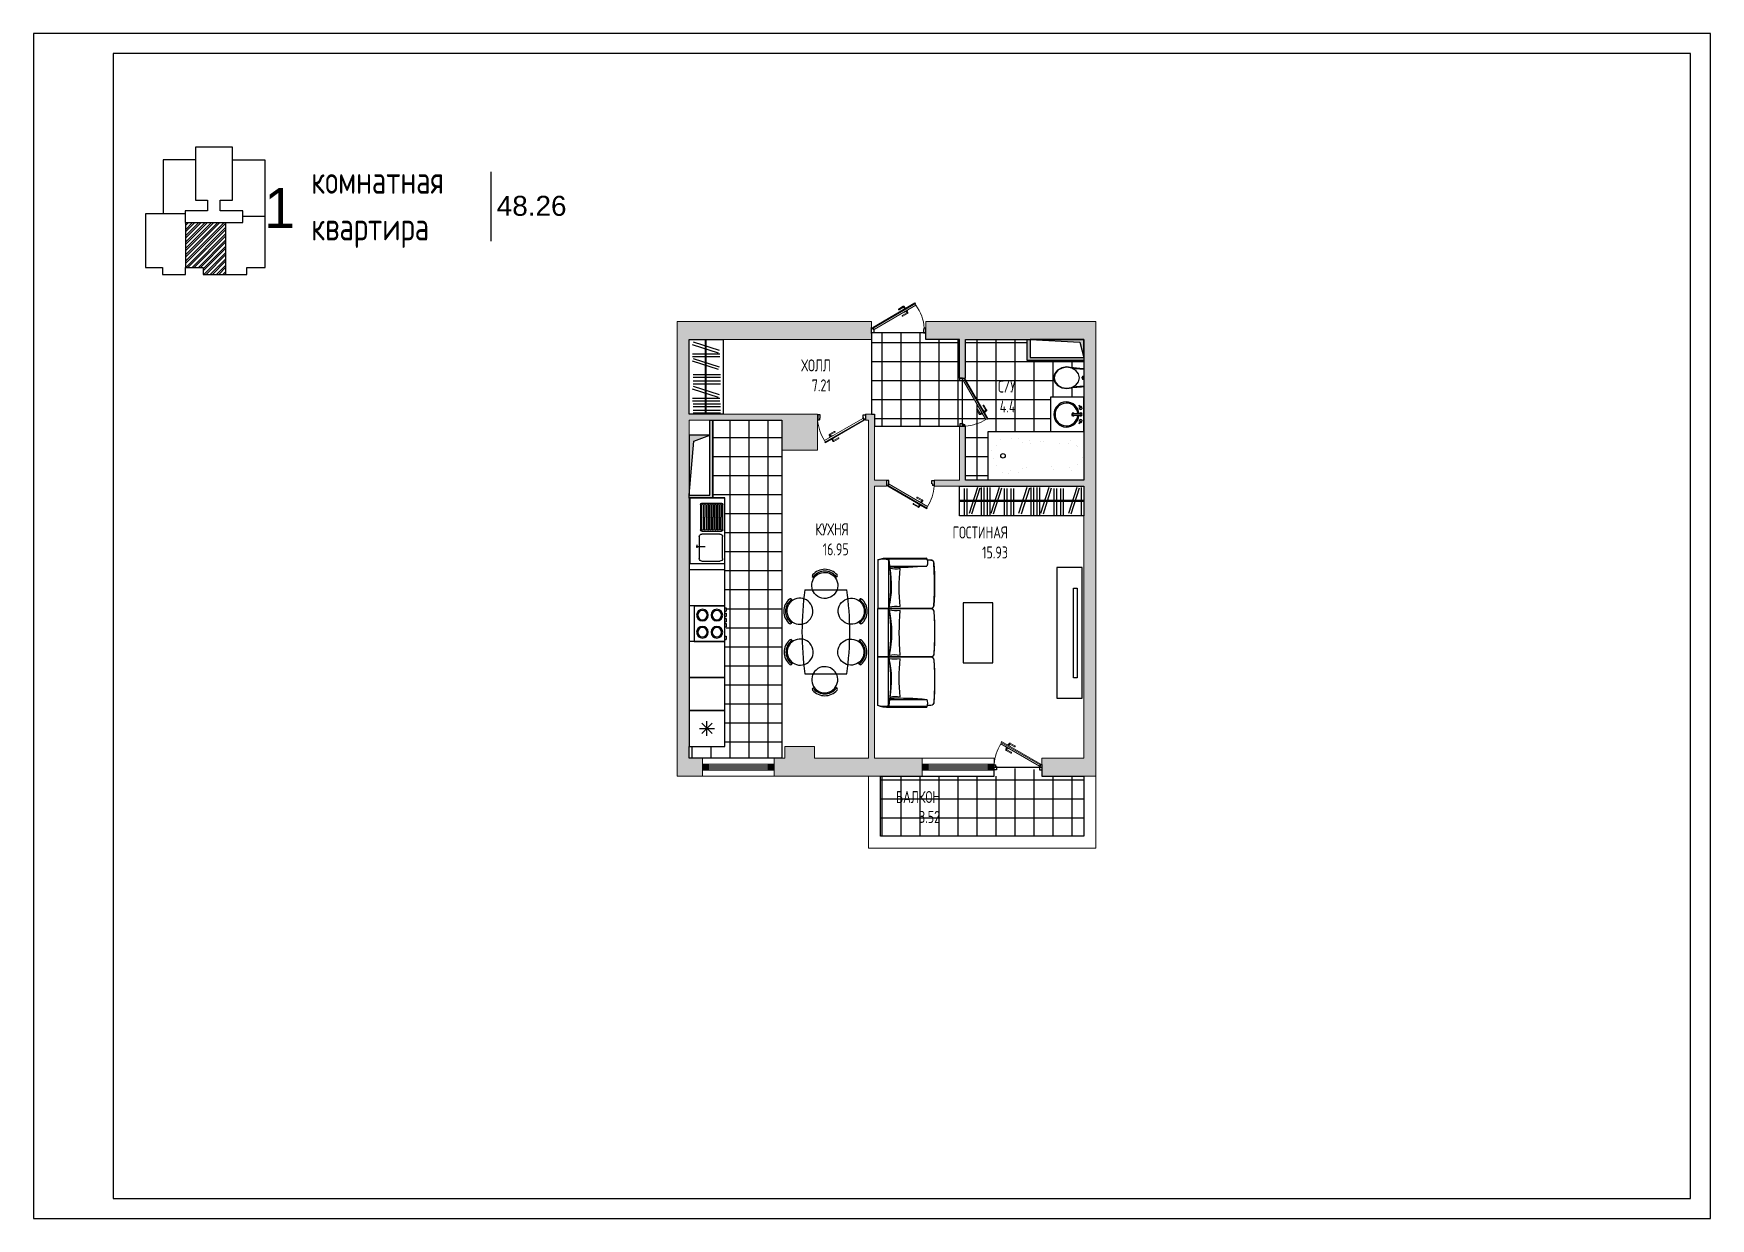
# Model space of a CAD drawing. Header units: millimetres. Extents: x -7516 to 14738, y -3327 to 3625.
# Drawn here: x 4440.5 to 4861, y 3030.8 to 3327.8 of the extents above; entities that cross this region are included whole.
import ezdxf

# ---------------------------------------------------------------- set-up
doc = ezdxf.new("R2010")
doc.units = ezdxf.units.MM
doc.header["$LTSCALE"] = 1.5
for name, color, linetype in [('КАНАЛЫ', 253, 'Continuous'), ('кафель', 9, 'Continuous'), ('МЕБЕЛЬ ОСНОВ', 7, 'Continuous'), ('Основные тонкие', 7, 'Continuous')]:
    doc.layers.add(name, color=color, linetype=linetype)
for name, color, linetype, lineweight in [('новый план', 6, 'Continuous', 30), ('ОКНА', 130, 'Continuous', 30), ('СТЕНЫ', 30, 'Continuous', 30)]:
    doc.layers.add(name, color=color, linetype=linetype, lineweight=lineweight)
doc.styles.add('ARIAL', font='arial.ttf')
doc.styles.add('style1', font='txt.shx', dxfattribs={"width": 0.7, "height": 2.5})
doc.styles.add('СГЕНЕРИР_СТИЛЬ_1', font='txt.shx', dxfattribs={"width": 0.7})
pattern_1 = [(90, (-2861.9293, -1940.83), (-4.7625, 0), []), (180, (-2861.9293, -1940.83), (-3e-16, -4.7625), [])]

msp = doc.modelspace()

# ---------------------------------------------------------------- texts
at = {"layer": 'МЕБЕЛЬ ОСНОВ', "ltscale": 1.5, "attachment_point": 1}
for s, width, gutter_width, insert, char_height, style in [('\\pxqj;комнатная\\Pквартира', 27.9945, 12.5, (4510.11, 3294.61), 7, 'СГЕНЕРИР_СТИЛЬ_1'), ('\\pxqr;1', 15.1598, 12.5, (4490.93, 3289.03), 10, 'ARIAL'), ('\\pxqr;48.26', 15.1598, 12.5, (4558.96, 3287.1), 5, 'ARIAL'), ('\\pxqr;ХОЛЛ\\P7.21', 22.7397, 18.75, (4617.66, 3246.1), 3, 'style1'), ('\\pxqr;С/У\\P4.4', 22.7397, 18.75, (4663.96, 3240.8), 3, 'style1'), ('\\pxqr;КУХНЯ\\P16.95', 22.7397, 18.75, (4622.15, 3205), 3, 'style1'), ('\\pxqr;ГОСТИНАЯ\\P15.93', 22.7397, 18.75, (4662.08, 3204.22), 3, 'style1'), ('\\pxqr;БАЛКОН\\P3.52', 22.7397, 18.75, (4645.06, 3137.91), 3, 'style1')]:
    msp.add_mtext_dynamic_manual_height_columns(s, width=width, gutter_width=gutter_width, heights=[0], dxfattribs=dict(at, insert=insert, char_height=char_height, style=style))

# ---------------------------------------------------------------- blocks, each defined once
blk = doc.blocks.new('дв.внутренние')
at = {"color": 7}
for p, q in [((3645.72, 2613.18), (3645.72, 2612.68)), ((3645.92, 2613.13), (3645.72, 2613.13)), ((3645.72, 2613.13), (3645.72, 2612.72)), ((3645.72, 2612.72), (3645.87, 2612.72)), ((3645.87, 2612.85), (3645.92, 2612.85)), ((3645.87, 2612.85), (3645.87, 2612.72)), ((3645.92, 2612.85), (3645.92, 2613.13)), ((3649.52, 2612.85), (3649.52, 2613.13)), ((3649.52, 2613.13), (3649.72, 2613.13)), ((3649.57, 2612.85), (3649.52, 2612.85)), ((3649.58, 2612.85), (3649.58, 2612.72)), ((3649.72, 2612.72), (3649.58, 2612.72)), ((3649.72, 2613.18), (3649.72, 2612.68)), ((3649.72, 2613.13), (3649.72, 2612.72))]:
    blk.add_line(p, q, dxfattribs=at)
at = {"color": 7, "lineweight": 9}
for p, q in [((3645.83, 2612.67), (3645.87, 2612.72)), ((3645.87, 2612.72), (3645.94, 2612.83)), ((3645.87, 2612.72), (3649.13, 2610.84)), ((3645.94, 2612.83), (3649.16, 2610.97)), ((3645.83, 2612.67), (3649.1, 2610.78)), ((3648.67, 2611.45), (3648.29, 2611.67)), ((3648.72, 2611.52), (3648.33, 2611.74)), ((3648.48, 2611.37), (3648.49, 2611.39)), ((3648.49, 2611.39), (3648.75, 2611.24)), ((3648.6, 2611.33), (3648.67, 2611.45)), ((3648.67, 2611.29), (3648.75, 2611.42)), ((3648.67, 2611.29), (3648.71, 2611.35)), ((3648.37, 2610.91), (3647.98, 2611.13)), ((3648.4, 2610.98), (3648.02, 2611.2)), ((3648.37, 2611.17), (3648.38, 2611.19)), ((3648.62, 2611.03), (3648.37, 2611.17)), ((3648.47, 2611.1), (3648.4, 2610.98)), ((3648.54, 2611.07), (3648.47, 2610.94)), ((3648.63, 2611.05), (3648.62, 2611.03)), ((3648.75, 2611.24), (3648.73, 2611.22)), ((3649.1, 2610.86), (3649.16, 2610.97)), ((3649.13, 2610.84), (3649.1, 2610.78))]:
    blk.add_line(p, q, dxfattribs=at)
at = {"color": 7}
blk.add_circle((3645.9, 2612.8), 0.0212, dxfattribs=at)
at = {"color": 7, "lineweight": 9}
blk.add_arc((3645.75, 2613.04), 3.99, 328.7313, 354.6558, dxfattribs=at)
for centre, major_axis, start_param, end_param in [((3648.31, 2611.7), (-0.0102, 0.0381), 5.497787, 8.63938), ((3648.68, 2611.45), (-0.0715, -0.0192), 2.356194, 3.926991), ((3648, 2611.17), (-0.0102, 0.0381), 5.497787, 8.63938), ((3648.4, 2610.97), (-0.0192, 0.0715), 2.356194, 3.926991)]:
    blk.add_ellipse(centre, major_axis=major_axis, ratio=1, start_param=start_param, end_param=end_param, dxfattribs=at)
blk = doc.blocks.new('двери наружные')
at = {"color": 0}
for p, q in [((3657.41, 2612.77), (3657.91, 2612.77)), ((3657.46, 2612.57), (3657.46, 2612.77)), ((3657.46, 2612.77), (3657.86, 2612.77)), ((3657.86, 2612.77), (3657.86, 2612.62)), ((3657.73, 2612.57), (3657.46, 2612.57)), ((3657.73, 2612.62), (3657.86, 2612.62)), ((3657.41, 2608.22), (3657.91, 2608.22)), ((3657.73, 2608.42), (3657.46, 2608.42)), ((3657.46, 2608.42), (3657.46, 2608.22)), ((3657.46, 2608.22), (3657.86, 2608.22)), ((3657.73, 2608.37), (3657.86, 2608.37)), ((3657.86, 2608.22), (3657.86, 2608.37))]:
    blk.add_line(p, q, dxfattribs=at)
at = {"color": 0, "lineweight": 9}
for p, q in [((3657.73, 2612.62), (3657.73, 2612.57)), ((3657.75, 2608.44), (3659.76, 2611.92)), ((3657.92, 2608.33), (3659.96, 2611.86)), ((3659.88, 2611.86), (3659.76, 2611.92)), ((3659.07, 2611.22), (3658.85, 2610.84)), ((3659.13, 2611.18), (3658.92, 2610.8)), ((3659.26, 2611.11), (3659.13, 2611.18)), ((3659.3, 2611.18), (3659.17, 2611.25)), ((3659.19, 2611), (3659.34, 2611.25)), ((3659.22, 2610.98), (3659.19, 2611)), ((3659.3, 2611.18), (3659.24, 2611.21)), ((3659.34, 2611.25), (3659.36, 2611.24)), ((3659.6, 2610.91), (3659.38, 2610.53)), ((3659.41, 2610.87), (3659.39, 2610.88)), ((3659.56, 2611.12), (3659.41, 2610.87)), ((3659.68, 2610.87), (3659.45, 2610.49)), ((3659.48, 2610.98), (3659.6, 2610.91)), ((3659.52, 2611.05), (3659.65, 2610.97)), ((3659.54, 2611.14), (3659.56, 2611.12)), ((3657.73, 2608.37), (3657.73, 2608.42)), ((3657.86, 2608.37), (3657.75, 2608.44)), ((3657.92, 2608.33), (3657.86, 2608.37))]:
    blk.add_line(p, q, dxfattribs=at)
at = {"color": 0, "lineweight": 0}
for p, q in [((3657.86, 2608.37), (3659.9, 2611.89)), ((3659.9, 2611.89), (3659.96, 2611.86))]:
    blk.add_line(p, q, dxfattribs=at)
at = {"color": 0}
blk.add_circle((3657.78, 2608.39), 0.0212, dxfattribs=at)
at = {"color": 0, "lineweight": 0}
blk.add_arc((3657.74, 2609.36), 3.26, 51.7107, 87.8927, dxfattribs=at)
at = {"color": 0, "lineweight": 9}
for centre, major_axis, start_param, end_param in [((3658.88, 2610.82), (-0.0381, -0.0102), 5.497787, 8.63938), ((3659.13, 2611.19), (0.0192, -0.0715), 2.356194, 3.926991), ((3659.42, 2610.51), (-0.0381, -0.0102), 5.497787, 8.63938), ((3659.61, 2610.91), (-0.0715, -0.0192), 2.356194, 3.926991)]:
    blk.add_ellipse(centre, major_axis=major_axis, ratio=1, start_param=start_param, end_param=end_param, dxfattribs=at)
blk = doc.blocks.new('рпр')
at = {"layer": 'МЕБЕЛЬ ОСНОВ', "color": 7}
for p, q in [((4888.37, 2986.87), (4888.15, 2984.66)), ((4888.41, 2986.97), (4888.22, 2985.01)), ((4888.65, 2985.63), (4888.27, 2984.94)), ((4888.28, 2985.08), (4888.46, 2986.92)), ((4888.36, 2986.84), (4888.37, 2986.92)), ((4888.37, 2986.92), (4888.41, 2986.97)), ((4888.41, 2986.97), (4888.4, 2986.81)), ((4888.41, 2986.97), (4889.54, 2986.97)), ((4888.41, 2986.97), (4889.54, 2986.97)), ((4888.46, 2986.92), (4888.41, 2986.97)), ((4889.22, 2986.08), (4888.65, 2985.63)), ((4889.88, 2986.24), (4889.22, 2986.08)), ((4889.54, 2986.97), (4890.22, 2986.97)), ((4889.6, 2986.82), (4889.54, 2986.97)), ((4890.16, 2986.82), (4889.6, 2986.82)), ((4889.7, 2986.77), (4889.87, 2986.77)), ((4889.79, 2986.7), (4889.7, 2986.77)), ((4889.87, 2986.77), (4889.73, 2986.77)), ((4889.73, 2986.77), (4890.06, 2986.77)), ((4889.96, 2986.7), (4889.79, 2986.7)), ((4890.55, 2986.07), (4889.88, 2986.24)), ((4890.06, 2986.77), (4889.96, 2986.7)), ((4890.22, 2986.97), (4890.16, 2986.82)), ((4890.22, 2986.97), (4891.33, 2986.97)), ((4891.11, 2985.61), (4890.55, 2986.07)), ((4891.48, 2984.92), (4891.11, 2985.61)), ((4891.33, 2986.97), (4891.28, 2986.92)), ((4891.28, 2986.92), (4891.47, 2985.08)), ((4891.33, 2986.97), (4891.37, 2986.92)), ((4891.37, 2986.57), (4891.33, 2986.97)), ((4891.37, 2986.92), (4891.4, 2986.62)), ((4891.4, 2986.62), (4891.37, 2986.57)), ((4891.37, 2986.57), (4891.37, 2986.57)), ((4888.2, 2984.98), (4888.06, 2984.13)), ((4888.06, 2984.13), (4888.19, 2983.29)), ((4888.27, 2984.94), (4888.13, 2984.13)), ((4888.13, 2984.13), (4888.26, 2983.32)), ((4888.19, 2983.29), (4888.58, 2982.57)), ((4888.24, 2985.04), (4888.2, 2984.98)), ((4888.26, 2983.32), (4888.63, 2982.63)), ((4891.09, 2982.61), (4891.48, 2983.3)), ((4891.14, 2982.55), (4891.54, 2983.26)), ((4891.61, 2984.11), (4891.48, 2984.92)), ((4891.48, 2983.3), (4891.61, 2984.11)), ((4891.55, 2984.95), (4891.51, 2985.03)), ((4891.54, 2983.26), (4891.68, 2984.11)), ((4891.68, 2984.11), (4891.55, 2984.95)), ((4888.58, 2982.57), (4889.17, 2982.09)), ((4888.63, 2982.63), (4889.19, 2982.17)), ((4889.17, 2982.09), (4889.86, 2981.92)), ((4889.19, 2982.17), (4889.86, 2982)), ((4889.86, 2982), (4890.53, 2982.16)), ((4889.86, 2981.92), (4890.55, 2982.08)), ((4890.53, 2982.16), (4891.09, 2982.61)), ((4890.55, 2982.08), (4891.14, 2982.55))]:
    blk.add_line(p, q, dxfattribs=at)
at = {"layer": 'МЕБЕЛЬ ОСНОВ', "color": 7, "ltscale": 1.5}
blk.add_lwpolyline([(4891.51, 2985.03), (4891.37, 2986.57)], dxfattribs=at)
blk = doc.blocks.new('раенре')
for p, q in [((5356.44, 3386.97), (5362.44, 3386.97)), ((5356.44, 3375.99), (5356.44, 3386.97)), ((5356.44, 3386.97), (5362.24, 3386.97)), ((5362.24, 3375.99), (5362.24, 3386.97)), ((5356.8, 3381.64), (5356.8, 3385.9)), ((5356.96, 3383.77), (5356.96, 3385.78)), ((5356.96, 3383.77), (5356.96, 3381.76)), ((5360.3, 3386.1), (5357, 3386.1)), ((5357.26, 3383.77), (5357.26, 3385.78)), ((5357.26, 3383.77), (5357.26, 3381.76)), ((5357.4, 3383.77), (5357.4, 3385.78)), ((5357.4, 3383.77), (5357.4, 3381.76)), ((5357.7, 3383.77), (5357.7, 3385.78)), ((5357.7, 3383.77), (5357.7, 3381.76)), ((5357.84, 3383.77), (5357.84, 3385.78)), ((5357.84, 3383.77), (5357.84, 3381.76)), ((5358.14, 3383.77), (5358.14, 3385.78)), ((5358.14, 3383.77), (5358.14, 3381.76)), ((5358.28, 3383.77), (5358.28, 3385.78)), ((5358.28, 3383.77), (5358.28, 3381.76)), ((5358.58, 3383.77), (5358.58, 3385.78)), ((5358.58, 3383.77), (5358.58, 3381.76)), ((5358.72, 3383.77), (5358.72, 3385.78)), ((5358.72, 3383.77), (5358.72, 3381.76)), ((5359.02, 3383.77), (5359.02, 3385.78)), ((5359.02, 3383.77), (5359.02, 3381.76)), ((5359.16, 3383.77), (5359.16, 3385.78)), ((5359.16, 3383.77), (5359.16, 3381.76)), ((5359.46, 3383.77), (5359.46, 3385.78)), ((5359.46, 3383.77), (5359.46, 3381.76)), ((5359.6, 3383.77), (5359.6, 3385.78)), ((5359.6, 3383.77), (5359.6, 3381.76)), ((5359.9, 3383.77), (5359.9, 3385.78)), ((5359.9, 3383.77), (5359.9, 3381.76)), ((5360.04, 3383.77), (5360.04, 3385.78)), ((5360.04, 3383.77), (5360.04, 3381.76)), ((5360.34, 3383.77), (5360.34, 3385.78)), ((5360.34, 3383.77), (5360.34, 3381.76)), ((5360.5, 3385.9), (5360.5, 3381.64)), ((5360.3, 3381.44), (5357, 3381.44)), ((5357.27, 3380.95), (5360.29, 3380.95)), ((5356.84, 3376.85), (5356.84, 3380.51)), ((5360.72, 3380.51), (5360.72, 3376.85)), ((5356.44, 3375.99), (5362.24, 3375.99)), ((5360.29, 3376.41), (5357.27, 3376.41)), ((5356.44, 3374.97), (5362.44, 3374.97)), ((5356.44, 3368.59), (5356.22, 3368.59)), ((5356.22, 3368.59), (5356.22, 3368.03)), ((5356.44, 3368.03), (5356.22, 3368.03)), ((5356.22, 3367.73), (5356.22, 3367.16)), ((5356.44, 3367.73), (5356.22, 3367.73)), ((5356.44, 3367.16), (5356.22, 3367.16)), ((5356.44, 3366.86), (5356.22, 3366.86)), ((5356.22, 3366.86), (5356.22, 3366.29)), ((5356.22, 3366.86), (5356.22, 3366.29)), ((5356.44, 3366.86), (5356.22, 3366.86)), ((5356.44, 3368.97), (5362.44, 3368.97)), ((5361.56, 3368.97), (5356.44, 3368.97)), ((5361.56, 3368.97), (5361.56, 3362.97)), ((5356.44, 3366.29), (5356.22, 3366.29)), ((5356.44, 3366.29), (5356.22, 3366.29)), ((5356.22, 3365.99), (5356.22, 3365.42)), ((5356.44, 3365.99), (5356.22, 3365.99)), ((5356.44, 3365.42), (5356.22, 3365.42)), ((5356.44, 3363.89), (5356.22, 3363.89)), ((5356.22, 3363.89), (5356.22, 3363.32)), ((5356.44, 3363.32), (5356.22, 3363.32)), ((5356.44, 3362.97), (5362.44, 3362.97)), ((5361.56, 3362.97), (5356.44, 3362.97))]:
    blk.add_line(p, q)
at = {"ltscale": 0.6}
for p, q in [((5361.26, 3378.87), (5359.74, 3378.87)), ((5361.06, 3378.62), (5361.06, 3379.12))]:
    blk.add_line(p, q, dxfattribs=at)
blk.add_lwpolyline([(5356.44, 3356.97), (5356.44, 3386.97), (5362.44, 3386.97), (5362.44, 3356.97)], close=True)
for centre, radius in [((5357.78, 3367.4), 0.974), ((5357.78, 3367.4), 0.774), ((5360.2, 3367.4), 0.974), ((5360.2, 3367.4), 0.774), ((5357.78, 3364.54), 0.974), ((5357.78, 3364.54), 0.774), ((5360.2, 3364.54), 0.974), ((5360.2, 3364.54), 0.774)]:
    blk.add_circle(centre, radius)
for centre, radius, start, end in [((5357, 3385.9), 0.2, 90, 180), ((5357.16, 3385.78), 0.2, 104.4903, 180), ((5357.06, 3385.78), 0.2, 0, 75.5097), ((5357.6, 3385.78), 0.2, 104.4903, 180), ((5357.5, 3385.78), 0.2, 0, 75.5097), ((5358.04, 3385.78), 0.2, 104.4903, 180), ((5357.94, 3385.78), 0.2, 0, 75.5097), ((5358.48, 3385.78), 0.2, 104.4903, 180), ((5358.38, 3385.78), 0.2, 0, 75.5097), ((5358.92, 3385.78), 0.2, 104.4903, 180), ((5358.82, 3385.78), 0.2, 0, 75.5097), ((5359.36, 3385.78), 0.2, 104.4903, 180), ((5359.26, 3385.78), 0.2, 0, 75.5097), ((5359.8, 3385.78), 0.2, 104.4903, 180), ((5359.7, 3385.78), 0.2, 0, 75.5097), ((5360.24, 3385.78), 0.2, 104.4903, 180), ((5360.14, 3385.78), 0.2, 0, 75.5097), ((5360.3, 3385.9), 0.2, 0, 90), ((5357, 3381.64), 0.2, 180, 270), ((5357.27, 3380.51), 0.432, 90, 180), ((5357.16, 3381.76), 0.2, 180, 255.5097), ((5357.06, 3381.76), 0.2, 284.4903, 0), ((5357.6, 3381.76), 0.2, 180, 255.5097), ((5357.5, 3381.76), 0.2, 284.4903, 0), ((5358.04, 3381.76), 0.2, 180, 255.5097), ((5357.94, 3381.76), 0.2, 284.4903, 0), ((5358.48, 3381.76), 0.2, 180, 255.5097), ((5358.38, 3381.76), 0.2, 284.4903, 0), ((5358.92, 3381.76), 0.2, 180, 255.5097), ((5358.82, 3381.76), 0.2, 284.4903, 0), ((5359.36, 3381.76), 0.2, 180, 255.5097), ((5359.26, 3381.76), 0.2, 284.4903, 0), ((5359.8, 3381.76), 0.2, 180, 255.5097), ((5359.7, 3381.76), 0.2, 284.4903, 0), ((5360.24, 3381.76), 0.2, 180, 255.5097), ((5360.14, 3381.76), 0.2, 284.4903, 0), ((5360.29, 3380.51), 0.432, 0, 90), ((5360.3, 3381.64), 0.2, 270, 0), ((5357.27, 3376.85), 0.432, 180, 270), ((5360.29, 3376.85), 0.432, 270, 0)]:
    blk.add_arc(centre, radius, start, end)
blk = doc.blocks.new('ек')
for p, q in [((4931.49, 3632.32), (4931.76, 3632.12)), ((4931.79, 3632.47), (4931.95, 3632.35)), ((4935.28, 3632.47), (4935.08, 3632.33)), ((4935.62, 3632.35), (4935.31, 3632.12)), ((4938.31, 3632.38), (4938.59, 3632.18)), ((4938.61, 3632.53), (4938.78, 3632.41)), ((4942.1, 3632.53), (4941.91, 3632.39)), ((4942.45, 3632.41), (4942.13, 3632.18)), ((4927.31, 3628.47), (4927.45, 3628.28)), ((4927.43, 3628.82), (4927.66, 3628.5)), ((4946.2, 3628.82), (4945.97, 3628.5)), ((4946.32, 3628.47), (4946.18, 3628.28)), ((4927.31, 3624.98), (4927.42, 3625.14)), ((4927.45, 3624.68), (4927.66, 3624.95)), ((4946.17, 3624.68), (4945.97, 3624.95)), ((4946.32, 3624.98), (4946.2, 3625.14)), ((4931.49, 3620.89), (4931.76, 3621.09)), ((4931.79, 3620.74), (4931.95, 3620.86)), ((4935.28, 3620.74), (4935.08, 3620.88)), ((4935.62, 3620.86), (4935.31, 3621.09)), ((4938.31, 3620.83), (4938.59, 3621.03)), ((4938.61, 3620.68), (4938.78, 3620.8)), ((4942.1, 3620.68), (4941.91, 3620.82)), ((4942.45, 3620.81), (4942.13, 3621.03))]:
    blk.add_line(p, q)
for points in [[(4935.01, 3629.22, 2.852439), (4932.29, 3629.06, 0.350569), (4935.01, 3629.22)], [(4941.84, 3629.28, 2.852439), (4939.12, 3629.12, 0.350569), (4941.84, 3629.28)], [(4930.55, 3628.2, 2.852439), (4930.71, 3625.48, 0.350569), (4930.55, 3628.2)], [(4943.07, 3628.2, -2.852439), (4942.91, 3625.48, -0.350569), (4943.07, 3628.2)], [(4935.01, 3623.99, -2.852439), (4932.29, 3624.15, -0.350569), (4935.01, 3623.99)], [(4941.84, 3623.93, -2.852439), (4939.12, 3624.09, -0.350569), (4941.84, 3623.93)]]:
    blk.add_lwpolyline(points, format="xyb")
for points in [[(4929.94, 3630.05), (4929.94, 3623.05)], [(4943.94, 3630.05), (4943.94, 3623.05)]]:
    blk.add_lwpolyline(points)
for centre, radius, start, end in [((4933.53, 3630.85), 2.68, 40.2729, 139.7271), ((4933.53, 3630.85), 2.38, 40.0936, 139.9064), ((4940.36, 3630.91), 2.68, 40.2729, 139.7271), ((4940.36, 3630.91), 2.38, 40.0936, 139.9064), ((4936.94, 3581.3), 49.25, 81.8288, 98.1712), ((4931.64, 3632.45), 0.2, 139.7271, 219.8242), ((4931.56, 3632.51), 0.2, 248.872, 319.9064), ((4935.51, 3632.51), 0.2, 220.0936, 305.6519), ((4935.22, 3632.39), 0.409, 354.1192, 27.9442), ((4938.47, 3632.51), 0.2, 139.7271, 219.8242), ((4938.38, 3632.57), 0.2, 248.872, 319.9064), ((4942.33, 3632.57), 0.2, 220.0936, 305.6519), ((4942.04, 3632.45), 0.409, 354.1192, 27.9442), ((4928.93, 3626.73), 2.68, 130.2729, 229.7271), ((4928.93, 3626.73), 2.38, 130.0936, 229.9064), ((4927.39, 3628.41), 0.409, 84.1192, 117.9442), ((4927.26, 3628.7), 0.2, 310.0936, 35.6519), ((4946.36, 3628.7), 0.2, 144.3481, 229.9064), ((4946.24, 3628.41), 0.409, 62.0558, 95.8808), ((4944.7, 3626.73), 2.38, 310.0936, 49.9064), ((4944.7, 3626.73), 2.68, 310.2729, 49.7271), ((4927.26, 3624.75), 0.2, 338.872, 49.9064), ((4946.36, 3624.75), 0.2, 130.0936, 201.128), ((4927.32, 3624.83), 0.2, 229.7271, 309.8242), ((4936.94, 3671.8), 49.25, 261.8288, 278.1712), ((4946.3, 3624.83), 0.2, 230.1758, 310.2729), ((4931.64, 3620.76), 0.2, 140.1758, 220.2729), ((4931.56, 3620.7), 0.2, 40.0936, 111.128), ((4933.53, 3622.37), 2.68, 220.2729, 319.7271), ((4933.53, 3622.37), 2.38, 220.0936, 319.9064), ((4935.51, 3620.7), 0.2, 54.3481, 139.9064), ((4935.22, 3620.82), 0.409, 332.0558, 5.8808), ((4938.47, 3620.7), 0.2, 140.1758, 220.2729), ((4938.38, 3620.64), 0.2, 40.0936, 111.128), ((4940.36, 3622.31), 2.68, 220.2729, 319.7271), ((4940.36, 3622.31), 2.38, 220.0936, 319.9064), ((4942.33, 3620.64), 0.2, 54.3481, 139.9064), ((4942.04, 3620.76), 0.409, 332.0558, 5.8808)]:
    blk.add_arc(centre, radius, start, end)
blk = doc.blocks.new('ММ07 950х2490')
for p, q in [((-1222, 827), (-1220, 857)), ((-1220, 857), (-1205, 923)), ((-1214, 131), (-1214, 864)), ((-1214, 851), (-1214, 131)), ((-1205, 923), (-1196, 948)), ((-1196, 948), (-384, 948)), ((-1196, 948), (-384, 948)), ((-384, 948), (-384, 124)), ((-384, 124), (-384, 948)), ((426, 948), (-384, 948)), ((426, 948), (-384, 948)), ((-384, 948), (-384, 124)), ((-384, 124), (-384, 948)), ((1238, 948), (426, 948)), ((1238, 948), (426, 948)), ((426, 948), (426, 124)), ((426, 62), (426, 948)), ((426, 60), (426, 948)), ((426, 124), (426, 948)), ((1246, 923), (1238, 948)), ((1262, 857), (1246, 923)), ((1256, 131), (1256, 864)), ((1256, 851), (1256, 131)), ((1264, 827), (1262, 857)), ((-1224, 131), (-1222, 827)), ((-1224, 802), (-1224, 131)), ((-1196, 768), (-384, 768)), ((-1094, 753), (-1094, 131)), ((426, 768), (-384, 768)), ((1238, 768), (426, 768)), ((1136, 753), (1136, 131)), ((1266, 131), (1264, 827)), ((1266, 802), (1266, 131)), ((-1214, 131), (-1224, 131)), ((-1214, 131), (-1224, 131)), ((-1194, 124), (-1214, 131)), ((-1190, 42), (-1194, 124)), ((-1194, 62), (-1194, 124)), ((-1185, 33), (-1190, 42)), ((-1163, 15), (-1185, 33)), ((-1144, 12), (-1163, 15)), ((-884, 0), (-1144, 12)), ((-653, 0), (-884, 0)), ((-431, 12), (-653, 0)), ((-399, 26), (-431, 12)), ((-388, 42), (-399, 26)), ((-384, 62), (-388, 42)), ((-384, 124), (-384, 62)), ((-384, 62), (-384, 124)), ((-384, 124), (-384, 62)), ((-384, 62), (-384, 124)), ((-384, 62), (-380, 42)), ((-380, 42), (-369, 26)), ((-369, 26), (-338, 12)), ((-338, 12), (-115, 0)), ((-115, 0), (115, 0)), ((115, 0), (376, 12)), ((376, 12), (395, 15)), ((395, 15), (417, 33)), ((417, 33), (422, 42)), ((422, 42), (426, 60)), ((426, 124), (426, 62)), ((426, 62), (426, 124)), ((426, 62), (430, 42)), ((430, 42), (441, 26)), ((441, 26), (472, 12)), ((472, 12), (695, 0)), ((695, 0), (925, 0)), ((925, 0), (1186, 12)), ((1186, 12), (1205, 15)), ((1205, 15), (1227, 33)), ((1227, 33), (1232, 42)), ((1232, 42), (1236, 124)), ((1236, 124), (1256, 131)), ((1236, 62), (1236, 124)), ((1256, 131), (1266, 131)), ((1256, 131), (1266, 131))]:
    blk.add_line(p, q)
for centre, radius, start, end in [((-818, 799), 406, 158.5632, 179.5809), ((-982, 857), 233, 157.205, 202.718), ((860, 799), 406, 0.4193, 21.4364), ((1023, 857), 233, 337.2846, 22.7952), ((-789, 3321), 2586, 260.9423, 279.0128), ((-5041, 566), 3971, 353.706, 2.6744), ((-767, 2387), 1663, 260.0645, 282.2775), ((-1421, 657), 379, 347.7285, 14.0418), ((-734, -2911), 3502, 84.7961, 95.2043), ((144, 660), 567, 169.5898, 188.4269), ((21, 3321), 2586, 260.987, 279.0128), ((21, 2446), 1726, 257.4143, 282.5849), ((-913, 660), 567, 351.5741, 10.4095), ((21, -4516), 5106, 85.8125, 94.1879), ((954, 660), 567, 169.5897, 188.426), ((831, 3321), 2586, 260.9872, 279.0577), ((808, 2387), 1663, 257.7227, 279.9353), ((-103, 660), 567, 351.5743, 10.4103), ((775, -2911), 3502, 84.7959, 95.2043), ((1463, 657), 379, 165.9569, 192.2717), ((5082, 566), 3971, 177.3257, 186.294), ((-1154, 270), 152, 246.7807, 293.2228), ((-1144, 62), 50, 180.0001, 270.0116), ((-789, 4867), 4868, 265.8169, 274.1833), ((-434, 62), 50, 270.0001, 0.0001), ((-334, 62), 50, 180.0001, 270.0116), ((21, 4867), 4868, 265.817, 274.1833), ((376, 62), 50, 270.0001, 0.0116), ((476, 62), 50, 180.0001, 269.9886), ((831, 4867), 4868, 265.8171, 274.1833), ((1196, 270), 152, 246.7807, 293.2194), ((1186, 62), 50, 270.0001, 0.0116)]:
    blk.add_arc(centre, radius, start, end)

# ---------------------------------------------------------------- hatches: boundary and pattern name
at = {"layer": 'КАНАЛЫ', "ltscale": 1.5, "true_color": 0x939598}
h = msp.add_hatch(color=252, dxfattribs=at)
h.dxf.hatch_style = 1
h.paths.add_polyline_path([(4610.85, 3230.86), (4610.1, 3230.86), (4610.1, 3212.11), (4604.85, 3212.11), (4604.85, 3211.36), (4610.85, 3211.36)])
h.paths.add_polyline_path([(4703.85, 3246.61), (4690.35, 3246.61), (4690.35, 3251.11), (4689.6, 3251.11), (4689.6, 3245.86), (4703.85, 3245.86)])
at = {"layer": 'КАНАЛЫ', "ltscale": 1.5, "true_color": 0x000000}
h = msp.add_hatch(color=18, dxfattribs=at)
h.dxf.hatch_style = 1
h.paths.add_polyline_path([(4610.1, 3227.11), (4604.85, 3227.11), (4604.85, 3212.11), (4606.09, 3225.64)])
h.paths.add_polyline_path([(4703.85, 3251.11), (4690.35, 3251.11), (4702.87, 3250.39), (4703.85, 3246.61)])
at = {"layer": 'МЕБЕЛЬ ОСНОВ', "ltscale": 1.5, "true_color": 0x939598}
h = msp.add_hatch(dxfattribs=at)
h.set_pattern_fill('ANSI32', color=252, scale=0.117607)
h.set_pattern_definition([(45, (-507.2853, -207.0128), (-0.79210748, 0.79210748), []), (45, (-506.7572, -207.0128), (-0.79210748, 0.79210748), [])])
h.paths.add_polyline_path([(4488.63, 3280.39), (4478.6, 3280.39), (4478.6, 3269.17), (4483.03, 3269.17), (4483.03, 3267.4), (4488.63, 3267.4)])
h = msp.add_hatch(color=252, dxfattribs=at)
h.dxf.hatch_style = 1
h.paths.add_polyline_path([(4608.23, 3146.11), (4604.85, 3146.11), (4604.85, 3230.86), (4628.1, 3230.86), (4628.1, 3223.36), (4637.1, 3223.36), (4637.1, 3232.36), (4604.85, 3232.36), (4604.85, 3251.11), (4650.6, 3251.11), (4650.6, 3255.61), (4601.85, 3255.61), (4601.85, 3141.61), (4608.23, 3141.61)])
h.paths.add_polyline_path([(4628.85, 3146.11), (4626.23, 3146.11), (4626.23, 3141.61), (4628.85, 3141.61)])
h.paths.add_polyline_path([(4636.35, 3149.11), (4628.85, 3149.11), (4628.85, 3146.11), (4628.85, 3141.61), (4636.35, 3141.61)])
h.paths.add_polyline_path([(4663.35, 3146.11), (4651.35, 3146.11), (4651.35, 3214.36), (4654.35, 3214.36), (4654.35, 3215.86), (4651.35, 3215.86), (4651.35, 3232.36), (4649.1, 3232.36), (4649.1, 3230.86), (4649.85, 3230.86), (4649.85, 3146.11), (4636.35, 3146.11), (4636.35, 3141.61), (4663.35, 3141.61)])
h = msp.add_hatch(dxfattribs=at)
h.set_pattern_fill('ANSI37', color=252, scale=1.5, angle=45)
h.set_pattern_definition(pattern_1)
h.paths.add_polyline_path([(4664.25, 3251.11), (4664.25, 3252.76), (4650.6, 3252.76), (4650.6, 3251.11), (4650.6, 3232.36), (4651.35, 3232.36), (4651.35, 3229.36), (4672.65, 3229.36), (4672.65, 3229.96), (4673.4, 3229.96), (4673.4, 3240.76), (4672.65, 3240.76), (4672.65, 3251.11)])
h = msp.add_hatch(dxfattribs=at)
h.set_pattern_fill('ANSI37', color=252, scale=1.5, angle=45)
h.set_pattern_definition(pattern_1)
h.paths.add_polyline_path([(4703.85, 3245.86), (4689.6, 3245.86), (4689.6, 3251.11), (4674.15, 3251.11), (4674.15, 3241.36), (4673.4, 3241.36), (4673.4, 3229.36), (4674, 3229.36), (4674.15, 3229.36), (4674.15, 3215.86), (4679.85, 3215.86), (4679.85, 3228.02), (4695.45, 3228.02), (4695.45, 3236.67), (4703.85, 3236.67), (4703.85, 3239.31), (4703.85, 3239.31), (4703.78, 3239.25), (4703.32, 3239.2), (4703.25, 3239.26), (4700.94, 3239.05), (4700.82, 3238.99), (4699.56, 3238.79), (4698.29, 3239), (4697.22, 3239.59), (4696.51, 3240.48), (4696.27, 3241.52), (4696.53, 3242.56), (4697.25, 3243.44), (4698.33, 3244.02), (4699.6, 3244.22), (4700.39, 3244.09), (4703.68, 3243.76), (4703.85, 3243.75)])
edge = h.paths.add_edge_path(flags=16)
edge.add_line((4678.59, 3233.4), (4678.66, 3233.44))
edge.add_line((4678.66, 3233.44), (4678.86, 3233.1))
edge.add_line((4678.86, 3233.1), (4679.24, 3233.32))
edge.add_line((4679.24, 3233.32), (4678.58, 3234.46))
edge.add_ellipse((4678.68, 3234.52), major_axis=(-0.0838, 0.0838), ratio=1, start_angle=-105.0001, end_angle=74.9999, ccw=False)
edge.add_line((4678.78, 3234.58), (4679.45, 3233.43))
edge.add_ellipse((4679.26, 3233.32), major_axis=(-0.157, 0.157), ratio=1, start_angle=164.9999, end_angle=254.9999, ccw=False)
edge.add_line((4679.37, 3233.12), (4678.97, 3232.9))
edge.add_line((4678.97, 3232.9), (4679.1, 3232.67))
edge.add_line((4679.1, 3232.67), (4679.03, 3232.63))
edge.add_line((4679.03, 3232.63), (4679.84, 3231.24))
edge.add_line((4679.84, 3231.24), (4679.66, 3231.14))
edge.add_line((4679.66, 3231.14), (4679.6, 3231.24))
edge.add_line((4679.6, 3231.24), (4679.26, 3231.04))
edge.add_line((4679.26, 3231.04), (4678.51, 3232.33))
edge.add_line((4678.51, 3232.33), (4678.45, 3232.3))
edge.add_line((4678.45, 3232.3), (4678.32, 3232.52))
edge.add_line((4678.32, 3232.52), (4677.93, 3232.3))
edge.add_ellipse((4677.82, 3232.49), major_axis=(0.157, 0.157), ratio=1, start_angle=164.9999, end_angle=254.9999, ccw=False)
edge.add_line((4677.63, 3232.38), (4676.96, 3233.53))
edge.add_ellipse((4677.06, 3233.59), major_axis=(-0.0838, 0.0838), ratio=1, start_angle=-105.0001, end_angle=74.9999, ccw=False)
edge.add_line((4677.17, 3233.65), (4677.83, 3232.51))
edge.add_line((4677.83, 3232.51), (4678.2, 3232.72))
edge.add_line((4678.2, 3232.72), (4678.01, 3233.06))
edge.add_line((4678.01, 3233.06), (4678.07, 3233.09))
edge.add_line((4678.07, 3233.09), (4673.67, 3240.71))
edge.add_line((4673.67, 3240.71), (4673.81, 3240.79))
edge.add_arc((4673.78, 3240.85), 0.0637, 180, 299.9999, ccw=False)
edge.add_arc((4673.78, 3240.85), 0.0637, 89.9999, 180, ccw=False)
edge.add_line((4673.78, 3240.91), (4673.62, 3240.91))
edge.add_line((4673.62, 3240.91), (4674.02, 3240.91))
edge.add_line((4674.02, 3240.91), (4674, 3240.93))
edge.add_line((4674, 3240.93), (4674.18, 3241.04))
edge.add_line((4674.18, 3241.04), (4678.59, 3233.4))
h.paths.add_polyline_path([(4680.35, 3232.05), (4687.45, 3232.05), (4687.45, 3241.55), (4680.35, 3241.55)], flags=24)
h = msp.add_hatch(dxfattribs=at)
h.set_pattern_fill('ANSI37', color=252, scale=1.5, angle=45)
h.set_pattern_definition(pattern_1)
h.paths.add_polyline_path([(4613.85, 3183.8), (4614.18, 3183.8), (4614.18, 3182.95), (4614.18, 3181.65), (4614.18, 3180.35), (4614.18, 3179.04), (4614.15, 3176.74), (4614.18, 3176.74), (4614.18, 3175.36), (4613.85, 3175.36), (4613.85, 3149.11), (4604.85, 3149.11), (4604.85, 3146.11), (4628.1, 3146.11), (4628.1, 3223.36), (4628.1, 3230.86), (4610.85, 3230.86), (4610.85, 3211.36), (4613.85, 3211.36)])
at = {"layer": 'МЕБЕЛЬ ОСНОВ', "ltscale": 1.5, "true_color": 0x636466}
h = msp.add_hatch(color=251, dxfattribs=at)
h.dxf.hatch_style = 1
h.paths.add_polyline_path([(4608.23, 3144.61), (4608.23, 3143.11), (4609.73, 3143.11), (4609.73, 3144.61)])
h = msp.add_hatch(color=251, dxfattribs=at)
h.dxf.hatch_style = 1
h.paths.add_polyline_path([(4624.73, 3143.11), (4626.23, 3143.11), (4626.23, 3144.61), (4624.73, 3144.61)])
at = {"layer": 'МЕБЕЛЬ ОСНОВ', "ltscale": 1.5, "true_color": 0x939598}
h = msp.add_hatch(dxfattribs=at)
h.set_pattern_fill('ANSI37', color=252, scale=1.5, angle=45)
h.set_pattern_definition(pattern_1)
h.paths.add_polyline_path([(4652.85, 3141.61), (4652.85, 3126.61), (4703.85, 3126.61), (4703.85, 3141.61), (4693.35, 3141.61), (4693.35, 3143.25), (4692.75, 3143.25), (4681.95, 3143.83), (4681.95, 3141.61)])
at = {"layer": 'МЕБЕЛЬ ОСНОВ', "ltscale": 1.5, "true_color": 0x636466}
h = msp.add_hatch(color=251, dxfattribs=at)
h.dxf.hatch_style = 1
h.paths.add_polyline_path([(4663.35, 3144.61), (4663.35, 3143.11), (4664.85, 3143.11), (4664.85, 3144.61)])
h = msp.add_hatch(color=251, dxfattribs=at)
h.dxf.hatch_style = 1
h.paths.add_polyline_path([(4679.85, 3144.61), (4679.85, 3143.11), (4681.35, 3143.11), (4681.35, 3144.61)])
at = {"layer": 'ОКНА', "ltscale": 1.5, "true_color": 0x939598}
h = msp.add_hatch(color=252, dxfattribs=at)
h.dxf.hatch_style = 1
h.paths.add_polyline_path([(4674.15, 3251.11), (4674.15, 3241.36), (4672.65, 3241.36), (4672.65, 3251.11), (4664.25, 3251.11), (4664.25, 3255.61), (4706.85, 3255.61), (4706.85, 3141.61), (4693.35, 3141.61), (4693.35, 3146.11), (4703.85, 3146.11), (4703.85, 3214.36), (4666.35, 3214.35), (4666.35, 3215.71), (4666.35, 3215.86), (4672.65, 3215.86), (4672.65, 3229.36), (4674.15, 3229.36), (4674.15, 3215.86), (4703.85, 3215.86), (4703.85, 3251.11)])

# ---------------------------------------------------------------- linework, layer by layer
for p, q in [((4605.87, 3250.51), (4612.39, 3248.42)), ((4608.92, 3251.11), (4608.92, 3232.36)), ((4609.11, 3232.36), (4609.11, 3251.11)), ((4605.66, 3249.87), (4612.19, 3247.79)), ((4605.7, 3247.53), (4612.56, 3247.53)), ((4605.7, 3246.86), (4612.56, 3246.86)), ((4605.87, 3246.37), (4612.39, 3244.28)), ((4605.66, 3245.73), (4612.19, 3243.65)), ((4605.9, 3242.32), (4612.75, 3242.32)), ((4605.66, 3238.74), (4612.19, 3236.65)), ((4605.87, 3239.37), (4612.39, 3237.29)), ((4605.9, 3241.66), (4612.75, 3241.66)), ((4605.9, 3240.69), (4612.75, 3240.69)), ((4605.9, 3240.02), (4612.75, 3240.02)), ((4605.7, 3236.39), (4612.56, 3236.39)), ((4605.7, 3235.73), (4612.56, 3235.73)), ((4605.9, 3234.98), (4612.75, 3234.98)), ((4605.9, 3234.32), (4612.75, 3234.32)), ((4605.9, 3233.35), (4612.75, 3233.35)), ((4605.9, 3232.68), (4612.75, 3232.68)), ((4673.87, 3213.78), (4673.87, 3206.93)), ((4674.54, 3213.78), (4674.54, 3206.93)), ((4677.16, 3214.02), (4675.08, 3207.49)), ((4677.8, 3213.81), (4675.71, 3207.29)), ((4678.07, 3213.98), (4678.07, 3207.12)), ((4678.73, 3213.98), (4678.73, 3207.12)), ((4679.58, 3213.98), (4679.58, 3207.12)), ((4680.24, 3213.98), (4680.24, 3207.12)), ((4682.59, 3214.02), (4680.5, 3207.49)), ((4683.22, 3213.81), (4681.14, 3207.29)), ((4683.87, 3213.78), (4683.87, 3206.93)), ((4684.54, 3213.78), (4684.54, 3206.93)), ((4685.51, 3213.78), (4685.51, 3206.93)), ((4686.17, 3213.78), (4686.17, 3206.93)), ((4689.58, 3214.02), (4687.5, 3207.49)), ((4690.22, 3213.81), (4688.13, 3207.29)), ((4690.54, 3213.98), (4690.54, 3207.12)), ((4691.21, 3213.98), (4691.21, 3207.12)), ((4692.05, 3213.98), (4692.05, 3207.12)), ((4692.72, 3213.98), (4692.72, 3207.12)), ((4695.06, 3214.02), (4692.98, 3207.49)), ((4695.69, 3213.81), (4693.61, 3207.29)), ((4696.35, 3213.78), (4696.35, 3206.93)), ((4697.01, 3213.78), (4697.01, 3206.93)), ((4697.98, 3213.78), (4697.98, 3206.93)), ((4698.65, 3213.78), (4698.65, 3206.93)), ((4702.06, 3214.02), (4699.97, 3207.49)), ((4702.69, 3213.81), (4700.61, 3207.29)), ((4703.19, 3213.98), (4703.19, 3207.12)), ((4703.85, 3213.98), (4703.85, 3207.12)), ((4703.85, 3210.76), (4672.65, 3210.76)), ((4672.65, 3210.57), (4703.85, 3210.57)), ((4608.04, 3154.92), (4610.66, 3152.3)), ((4610.66, 3154.92), (4608.04, 3152.3)), ((4609.35, 3151.76), (4609.35, 3155.46)), ((4607.5, 3153.61), (4611.2, 3153.61))]:
    msp.add_line(p, q)
at = {"color": 252, "lineweight": 0, "true_color": 0x939598}
for p, q in [((4608.23, 3144.61), (4624.73, 3144.61)), ((4608.23, 3143.11), (4624.73, 3143.11)), ((4609.73, 3144.23), (4624.73, 3144.23)), ((4609.73, 3143.86), (4624.73, 3143.86)), ((4609.73, 3143.48), (4624.73, 3143.48)), ((4663.35, 3144.61), (4679.85, 3144.61)), ((4663.35, 3143.11), (4679.85, 3143.11)), ((4664.85, 3144.23), (4679.85, 3144.23)), ((4664.85, 3143.86), (4679.85, 3143.86)), ((4664.85, 3143.48), (4679.85, 3143.48))]:
    msp.add_line(p, q, dxfattribs=at)
at = {"color": 18, "true_color": 0x000000}
msp.add_lwpolyline([(4440.48, 3030.78), (4860.98, 3030.78), (4860.98, 3327.78), (4440.48, 3327.78)], close=True, dxfattribs=at)
for points in [[(4604.85, 3232.36), (4604.85, 3251.11), (4613.38, 3251.11), (4613.38, 3232.36)], [(4672.65, 3214.36), (4703.85, 3214.36), (4703.85, 3206.86), (4672.65, 3206.86)]]:
    msp.add_lwpolyline(points, close=True)
at = {"color": 252, "lineweight": 0, "true_color": 0x939598}
for points in [[(4609.73, 3143.11), (4608.23, 3143.11), (4608.23, 3144.61), (4609.73, 3144.61)], [(4626.23, 3143.11), (4624.73, 3143.11), (4624.73, 3144.61), (4626.23, 3144.61)], [(4664.85, 3143.11), (4663.35, 3143.11), (4663.35, 3144.61), (4664.85, 3144.61)], [(4681.35, 3143.11), (4679.85, 3143.11), (4679.85, 3144.61), (4681.35, 3144.61)]]:
    msp.add_lwpolyline(points, close=True, dxfattribs=at)
at = {"layer": 'КАНАЛЫ', "ltscale": 1.5}
for points in [[(4703.85, 3246.61), (4703.85, 3245.86), (4689.6, 3245.86), (4689.6, 3251.11), (4690.35, 3251.11), (4690.35, 3246.61), (4703.85, 3246.61)], [(4610.1, 3230.86), (4610.85, 3230.86), (4610.85, 3211.36), (4604.85, 3211.36), (4604.85, 3212.11), (4610.1, 3212.11), (4610.1, 3230.86)], [(4610.1, 3227.11), (4604.85, 3227.11), (4604.85, 3212.11), (4606.09, 3225.64), (4610.1, 3227.11)]]:
    msp.add_lwpolyline(points, dxfattribs=at)
at = {"layer": 'КАНАЛЫ', "color": 18, "ltscale": 1.5, "true_color": 0x000000}
msp.add_lwpolyline([(4703.85, 3246.61), (4703.85, 3251.11), (4690.35, 3251.11), (4702.87, 3250.39), (4703.85, 3246.61)], dxfattribs=at)
at = {"layer": 'кафель', "ltscale": 1.5}
for points in [[(4673.4, 3241.36), (4672.65, 3241.36), (4672.65, 3251.11), (4664.25, 3251.11), (4664.25, 3252.76), (4650.6, 3252.76), (4650.6, 3251.11), (4650.6, 3232.36), (4651.35, 3232.36), (4651.35, 3229.36), (4673.4, 3229.36), (4673.4, 3241.36), (4672.65, 3241.36)], [(4674.15, 3241.36), (4674.15, 3251.11), (4703.85, 3251.11), (4703.85, 3215.86), (4674.15, 3215.86), (4674.16, 3229.36), (4673.4, 3229.36), (4673.4, 3241.36), (4674.15, 3241.36)], [(4693.35, 3143.86), (4693.35, 3141.61), (4703.85, 3141.61), (4703.85, 3126.61), (4652.85, 3126.61), (4652.85, 3141.61), (4681.35, 3141.61), (4681.35, 3143.86), (4693.35, 3143.86)]]:
    msp.add_lwpolyline(points, dxfattribs=at)
at = {"layer": 'МЕБЕЛЬ ОСНОВ', "ltscale": 1.5}
for points in [[(4481.11, 3296.1), (4472.99, 3296.1), (4472.99, 3282.6), (4468.57, 3282.6), (4468.57, 3269.17), (4472.85, 3269.17), (4472.85, 3267.4), (4478.6, 3267.4), (4478.6, 3269.17), (4483.03, 3269.17), (4483.03, 3267.4), (4493.94, 3267.4), (4493.94, 3269.17), (4498.59, 3269.17), (4498.59, 3296.03), (4490.4, 3296.03), (4490.4, 3299.27), (4481.11, 3299.27), (4481.11, 3296.1)], [(4481.11, 3296.1), (4481.11, 3285.99), (4484.13, 3285.99), (4484.13, 3283.34), (4478.53, 3283.34), (4478.53, 3282.6), (4472.99, 3282.6)], [(4492.98, 3282.01), (4492.98, 3283.34), (4487.3, 3283.34), (4487.3, 3285.99), (4490.4, 3285.99), (4490.4, 3296.03)], [(4555.17, 3293.11), (4555.17, 3275.77)], [(4478.53, 3282.6), (4478.53, 3280.39), (4478.6, 3280.39), (4478.6, 3269.17)], [(4478.6, 3280.39), (4488.63, 3280.39), (4488.63, 3267.4)], [(4488.63, 3280.39), (4492.98, 3280.39), (4492.98, 3282.01), (4498.59, 3282.01)], [(4701.28, 3188.75), (4702.18, 3188.75), (4702.18, 3166.25), (4701.28, 3166.25), (4701.28, 3188.75)]]:
    msp.add_lwpolyline(points, dxfattribs=at)
at = {"layer": 'МЕБЕЛЬ ОСНОВ', "ltscale": 5}
msp.add_lwpolyline([(4703.85, 3228.02), (4703.85, 3236.67), (4695.45, 3236.67), (4695.45, 3228.02)], close=True, dxfattribs=at)
at = {"layer": 'МЕБЕЛЬ ОСНОВ', "color": 252, "ltscale": 1.5, "true_color": 0x939598}
msp.add_lwpolyline([(4628.1, 3223.36), (4628.1, 3146.11), (4604.85, 3146.11), (4604.85, 3149.11), (4613.85, 3149.11), (4613.85, 3211.36), (4610.85, 3211.36), (4610.85, 3230.86), (4628.1, 3230.86)], close=True, dxfattribs=at)
at = {"layer": 'МЕБЕЛЬ ОСНОВ', "ltscale": 5}
for points in [[(4703.04, 3232.47), (4701.15, 3232.47)], [(4701.15, 3232.11), (4703.04, 3232.11)]]:
    msp.add_lwpolyline(points, dxfattribs=at)
at = {"layer": 'МЕБЕЛЬ ОСНОВ', "ltscale": 1.5}
for points in [[(4679.85, 3228.02), (4703.85, 3228.02), (4703.85, 3215.86), (4679.85, 3215.87)], [(4697.09, 3161.22), (4703.39, 3161.22), (4703.39, 3193.95), (4697.09, 3193.95)], [(4613.85, 3158.11), (4613.85, 3166.36), (4604.85, 3166.36), (4604.85, 3158.11)], [(4604.85, 3158.11), (4604.85, 3149.11), (4613.85, 3149.11), (4613.85, 3158.11)]]:
    msp.add_lwpolyline(points, close=True, dxfattribs=at)
at = {"layer": 'МЕБЕЛЬ ОСНОВ', "ltscale": 600, "const_width": 0.00143}
for points in [[(4703.57, 3222.04), (4703.53, 3222.48), (4703.38, 3223.36), (4703.18, 3224.05), (4702.91, 3224.58), (4702.59, 3224.97), (4702.23, 3225.25), (4701.85, 3225.44), (4701.47, 3225.58), (4701.06, 3225.68), (4700.64, 3225.76), (4700.19, 3225.81), (4699.72, 3225.83), (4699.22, 3225.83), (4698.69, 3225.81), (4698.13, 3225.77), (4697.53, 3225.72), (4696.91, 3225.66), (4696.26, 3225.59), (4695.59, 3225.53), (4694.89, 3225.48), (4694.18, 3225.45), (4693.45, 3225.43), (4692.71, 3225.45), (4691.96, 3225.5), (4691.2, 3225.57), (4690.44, 3225.67), (4689.7, 3225.79), (4688.98, 3225.91), (4688.29, 3226.03), (4687.64, 3226.15), (4687.04, 3226.25), (4686.47, 3226.34), (4685.09, 3226.38), (4684.64, 3226.41), (4684.2, 3226.41), (4683.77, 3226.37), (4683.36, 3226.29), (4682.96, 3226.15), (4682.55, 3225.97), (4682.13, 3225.72), (4681.72, 3225.38), (4681.32, 3224.91), (4680.96, 3224.3), (4680.67, 3223.52), (4680.44, 3222.55), (4680.38, 3221.94), (4680.44, 3221.43), (4680.67, 3220.45), (4680.96, 3219.67), (4681.32, 3219.06), (4681.72, 3218.6), (4682.13, 3218.25), (4682.55, 3218.01), (4682.96, 3217.82), (4683.36, 3217.69), (4683.77, 3217.6), (4684.2, 3217.56), (4684.64, 3217.56), (4685.1, 3217.6), (4686.48, 3217.67), (4687.04, 3217.76), (4687.64, 3217.87), (4688.29, 3217.98), (4688.98, 3218.1), (4689.7, 3218.23), (4690.44, 3218.34), (4691.2, 3218.44), (4691.96, 3218.51), (4692.71, 3218.56), (4693.45, 3218.58), (4694.18, 3218.57), (4694.89, 3218.53), (4695.59, 3218.48), (4696.26, 3218.42), (4696.91, 3218.35), (4697.53, 3218.29), (4698.13, 3218.24), (4698.69, 3218.2), (4699.22, 3218.18), (4699.72, 3218.18), (4700.19, 3218.2), (4700.64, 3218.25), (4701.06, 3218.33), (4701.47, 3218.43), (4701.85, 3218.57), (4702.23, 3218.76), (4702.59, 3219.04), (4702.91, 3219.43), (4703.18, 3219.96), (4703.38, 3220.65), (4703.53, 3221.53)], [(4702.86, 3221.98), (4702.82, 3222.39), (4702.69, 3223.2), (4702.51, 3223.79), (4702.31, 3224.19), (4702.09, 3224.46), (4701.85, 3224.64), (4701.57, 3224.78), (4701.25, 3224.9), (4700.91, 3224.99), (4700.54, 3225.05), (4700.13, 3225.1), (4699.7, 3225.12), (4699.23, 3225.12), (4698.72, 3225.1), (4698.18, 3225.06), (4697.6, 3225.01), (4696.98, 3224.95), (4696.33, 3224.88), (4695.65, 3224.82), (4694.94, 3224.77), (4694.21, 3224.73), (4693.45, 3224.72), (4692.68, 3224.74), (4691.9, 3224.79), (4691.12, 3224.86), (4690.34, 3224.97), (4689.59, 3225.08), (4688.86, 3225.2), (4688.17, 3225.33), (4687.52, 3225.44), (4686.92, 3225.55), (4686.41, 3225.63), (4685.05, 3225.67), (4684.61, 3225.7), (4684.23, 3225.7), (4683.88, 3225.66), (4683.54, 3225.6), (4683.22, 3225.49), (4682.88, 3225.34), (4682.55, 3225.14), (4682.22, 3224.87), (4681.9, 3224.5), (4681.61, 3223.99), (4681.35, 3223.31), (4681.15, 3222.43), (4681.09, 3221.94), (4681.15, 3221.55), (4681.35, 3220.66), (4681.61, 3219.98), (4681.9, 3219.48), (4682.22, 3219.11), (4682.55, 3218.84), (4682.88, 3218.64), (4683.22, 3218.49), (4683.54, 3218.38), (4683.88, 3218.31), (4684.23, 3218.28), (4684.61, 3218.28), (4685.05, 3218.31), (4686.4, 3218.39), (4686.92, 3218.47), (4687.52, 3218.57), (4688.17, 3218.69), (4688.86, 3218.81), (4689.59, 3218.93), (4690.34, 3219.05), (4691.12, 3219.15), (4691.9, 3219.23), (4692.68, 3219.28), (4693.45, 3219.29), (4694.21, 3219.28), (4694.94, 3219.24), (4695.65, 3219.19), (4696.33, 3219.13), (4696.98, 3219.06), (4697.6, 3219), (4698.18, 3218.95), (4698.72, 3218.91), (4699.23, 3218.89), (4699.7, 3218.89), (4700.13, 3218.92), (4700.54, 3218.96), (4700.91, 3219.03), (4701.25, 3219.12), (4701.57, 3219.23), (4701.85, 3219.37), (4702.09, 3219.56), (4702.31, 3219.82), (4702.51, 3220.23), (4702.69, 3220.81), (4702.82, 3221.62)]]:
    msp.add_lwpolyline(points, close=True, dxfattribs=at)
at = {"layer": 'МЕБЕЛЬ ОСНОВ'}
msp.add_lwpolyline([(4673.55, 3185.08), (4673.55, 3170.08), (4681.05, 3170.08), (4681.05, 3185.08)], close=True, dxfattribs=at)
at = {"layer": 'МЕБЕЛЬ ОСНОВ', "ltscale": 600}
msp.add_circle((4683.58, 3221.94), 0.553, dxfattribs=at)
at = {"layer": 'МЕБЕЛЬ ОСНОВ', "ltscale": 5}
for centre, radius, start, end in [((4699.48, 3232.3), 3.15, 3.0289, 356.606), ((4699.48, 3232.3), 2.85, 3.3481, 356.2482), ((4703.89, 3235.06), 1.39, 199.5178, 234.9132), ((4701.78, 3233.46), 1.39, 19.5178, 54.9132), ((4703.04, 3233.93), 0.382, 131.305, 111.3912), ((4701.18, 3232.3), 0.382, 25.8568, 330.7492), ((4701.18, 3232.3), 0.299, 33.8135, 321.4282), ((4701.15, 3232.29), 0.176, 90, 270), ((4703.89, 3229.52), 1.39, 125.0868, 160.4822), ((4701.78, 3231.12), 1.39, 305.0868, 340.4822), ((4703.04, 3230.65), 0.382, 248.6088, 228.695), ((4703.04, 3232.3), 0.382, 209.2508, 154.1432), ((4703.04, 3232.29), 0.176, 270, 90)]:
    msp.add_arc(centre, radius, start, end, dxfattribs=at)
at = {"layer": 'ОКНА', "color": 252, "lineweight": 0, "ltscale": 1.5, "true_color": 0x939598}
for points in [[(4626.23, 3144.61), (4608.23, 3144.61), (4608.23, 3143.11), (4626.23, 3143.11)], [(4681.35, 3144.61), (4663.35, 3144.61), (4663.35, 3143.11), (4681.35, 3143.11)]]:
    msp.add_lwpolyline(points, close=True, dxfattribs=at)
at = {"layer": 'Основные тонкие'}
msp.add_lwpolyline([(4460.48, 3035.78), (4855.98, 3035.78), (4855.98, 3322.78), (4460.48, 3322.78)], close=True, dxfattribs=at)
at = {"layer": 'СТЕНЫ', "color": 252, "lineweight": 0, "ltscale": 1.5, "true_color": 0x939598}
for points in [[(4650.6, 3251.11), (4650.6, 3255.61), (4601.85, 3255.61), (4601.85, 3141.61), (4608.23, 3141.61), (4608.23, 3146.11), (4604.85, 3146.11), (4604.85, 3230.86), (4628.1, 3230.86), (4628.1, 3223.36), (4637.1, 3223.36), (4637.1, 3232.36), (4604.85, 3232.36), (4604.85, 3251.11), (4650.6, 3251.11)], [(4664.25, 3251.11), (4664.25, 3255.61), (4706.85, 3255.61), (4706.85, 3141.61), (4693.35, 3141.61), (4693.35, 3146.11), (4703.85, 3146.11), (4703.85, 3214.36), (4666.35, 3214.35), (4666.35, 3215.71), (4666.35, 3215.86), (4672.65, 3215.86), (4672.65, 3229.36), (4674.15, 3229.36), (4674.15, 3215.86), (4703.85, 3215.86), (4703.85, 3251.11), (4674.15, 3251.11), (4674.15, 3241.36), (4672.8, 3241.36), (4672.65, 3241.36), (4672.65, 3251.11), (4664.25, 3251.11)], [(4649.1, 3230.86), (4649.1, 3232.36), (4651.35, 3232.36), (4651.35, 3215.86), (4654.35, 3215.86), (4654.35, 3214.36), (4651.35, 3214.36), (4651.35, 3146.11), (4663.35, 3146.11), (4663.35, 3141.61), (4636.35, 3141.61), (4626.23, 3141.61), (4626.23, 3146.11), (4628.85, 3146.11), (4628.85, 3149.11), (4636.35, 3149.11), (4636.35, 3146.11), (4649.85, 3146.11), (4649.85, 3230.86), (4649.1, 3230.86)], [(4706.85, 3141.61), (4706.85, 3123.61), (4649.85, 3123.61), (4649.85, 3141.61), (4652.85, 3141.61), (4652.85, 3126.61), (4703.85, 3126.61), (4703.85, 3141.61)]]:
    msp.add_lwpolyline(points, dxfattribs=at)
for points in [[(4626.23, 3146.11), (4608.23, 3146.11), (4608.23, 3141.61), (4626.23, 3141.61)], [(4681.35, 3146.11), (4663.35, 3146.11), (4663.35, 3141.61), (4681.35, 3141.61)]]:
    msp.add_lwpolyline(points, close=True, dxfattribs=at)

# ---------------------------------------------------------------- block references
at = {"layer": 'МЕБЕЛЬ ОСНОВ'}
for name, p, xscale, yscale, zscale, rotation in [('рпр', (223.4, 10576.31), 1.5, 1.5, 1.5, 270), ('ММ07 950х2490', (4666.42, 3177.9), -0.01500000000000001, 0.015, 0.015, 89.99990593213475), ('ек', (10078.99, -4227.58), 1.5, 1.5, 1.5, 90)]:
    msp.add_blockref(name, p, dxfattribs=dict(at, xscale=xscale, yscale=yscale, zscale=zscale, rotation=rotation))
at = {"layer": 'МЕБЕЛЬ ОСНОВ', "xscale": -1.5, "yscale": 1.5, "zscale": 1.5}
msp.add_blockref('раенре', (12648.51, -1869.09), dxfattribs=at)
at = {"layer": 'новый план', "color": 0, "lineweight": -3, "yscale": 3, "zscale": 3}
for name, p, xscale, rotation in [('двери наружные', (-3174.07, -7719.62), -3, 270), ('дв.внутренние', (12512.18, 14178.53), -3, 90), ('дв.внутренние', (15630.52, 10982.63), 3, 180)]:
    msp.add_blockref(name, p, dxfattribs=dict(at, xscale=xscale, rotation=rotation))
for p, xscale in [((15586.27, -4607.17), -3), ((-6282.82, -4623.67), 3)]:
    msp.add_blockref('дв.внутренние', p, dxfattribs=dict(at, xscale=xscale))

msp.set_redraw_order([(e.dxf.handle, doc.entitydb.next_handle()) for e in msp.query("TEXT MTEXT ATTDEF DIMENSION ARC_DIMENSION")])  # texts and dimensions are drawn at this point

doc.saveas('drawing.dxf')
